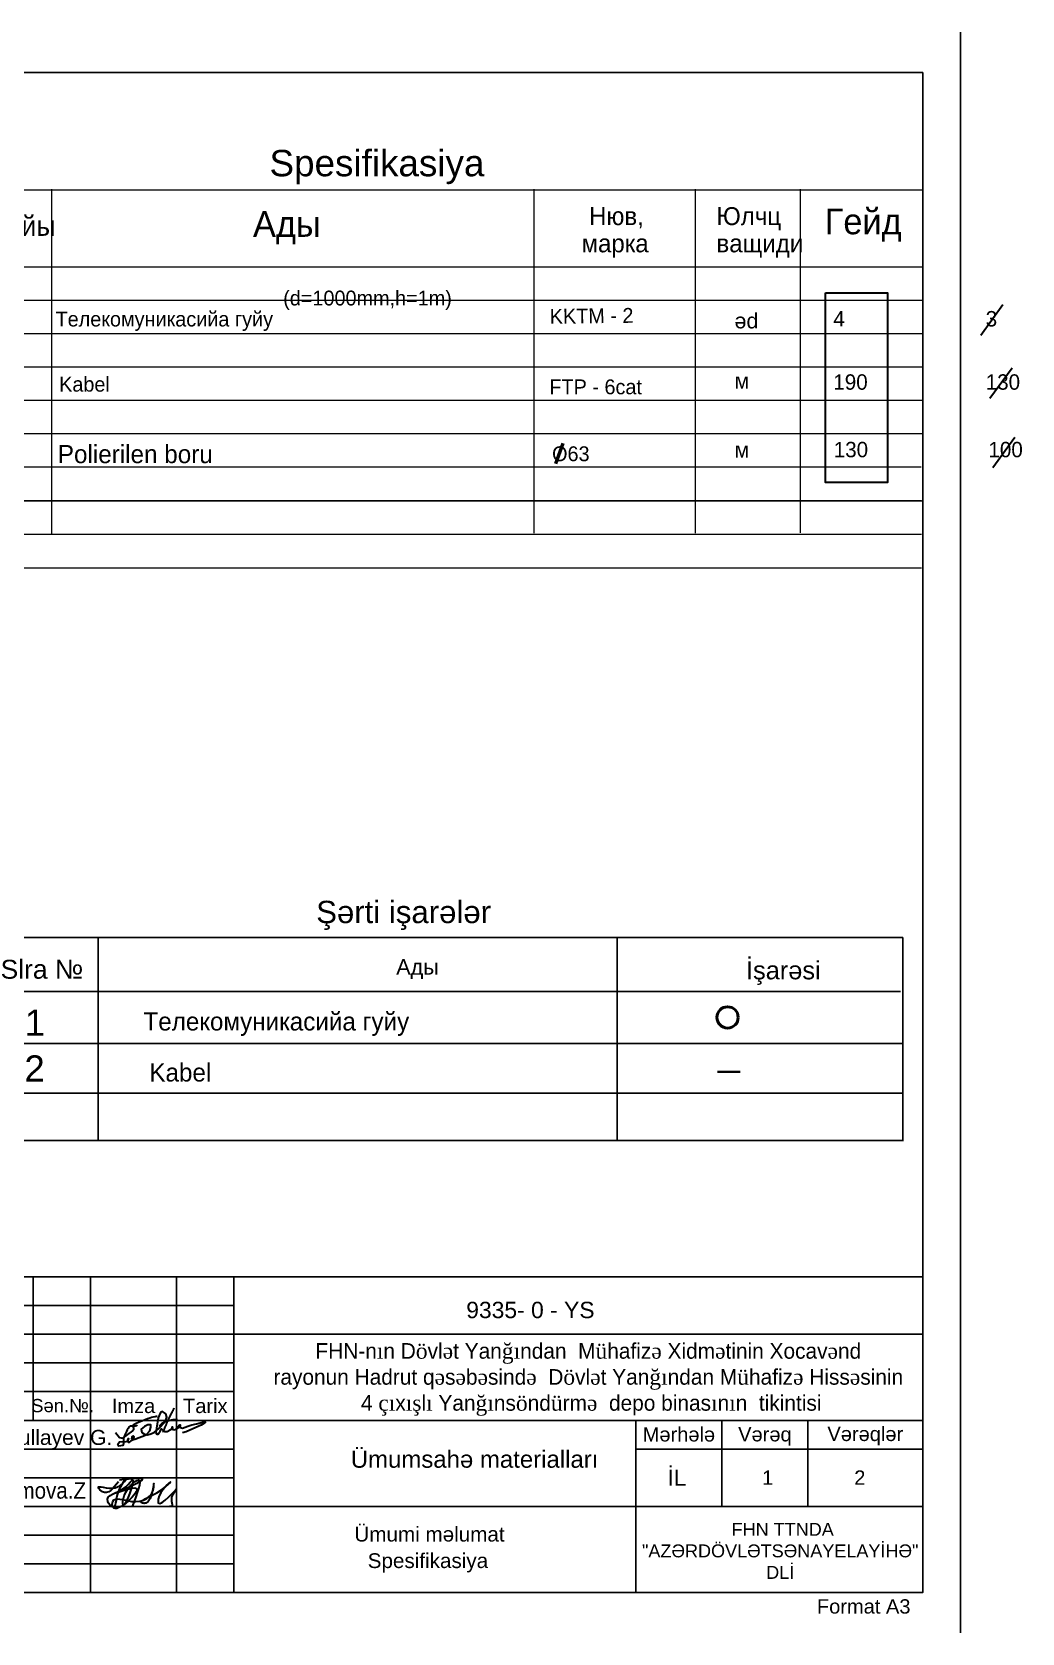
# Model space of a CAD drawing. Header units: feet. Extents: x 3381 to 683417, y 675186 to 4372291.
# Drawn here: x 682352.7 to 682537.1, y 4371851.1 to 4372149.2 of the extents above; entities that cross this region are included whole.
import ezdxf

# ---------------------------------------------------------------- set-up
doc = ezdxf.new("R2010")
doc.units = ezdxf.units.FT
doc.header["$MEASUREMENT"] = 0
doc.linetypes.add('DUZ', pattern=[0])
doc.layers.get('0').update_dxf_attribs({"linetype": 'CONTINUOUS'})
for name, color, linetype, lineweight in [('0_Ном._пера__100', 7, 'CONTINUOUS', 60), ('0_Ном._пера__1_Ном._пера__21', 7, 'CONTINUOUS', 30), ('0_Ном._пера__21', 7, 'CONTINUOUS', 30), ('0_Ном._пера__7', 7, 'CONTINUOUS', 35), ('0_Ном._пера__7_Ном._пера__21', 7, 'CONTINUOUS', 30), ('cədvəl xətti-15', 7, 'CONTINUOUS', 15), ('cədvəl xətti-35', 7, 'CONTINUOUS', 35), ('Künc ştampının yazısı', 7, 'CONTINUOUS', 13), ('аракясмя', 4, 'CONTINUOUS', 20), ('окна', 140, 'CONTINUOUS', 9), ('перегородка_Ном._пера__1', 7, 'CONTINUOUS', 13), ('размер2_Ном._пера__1', 7, 'CONTINUOUS', 13), ('ШТАМП ЙАЗЫСЫ_Ном._пера__1_Ном._пера__1', 7, 'CONTINUOUS', 13)]:
    doc.layers.add(name, color=color, linetype=linetype, lineweight=lineweight)
doc.layers.add('CТЕНЫ', color=7, linetype='CONTINUOUS')
doc.layers.add('ramka', color=7, linetype='CONTINUOUS')
doc.styles.add('ARİAL', font='arial.ttf')
doc.styles.add('eeee', font='az97l01.TTF')
doc.styles.add('Times New  Roman', font='times.ttf')
doc.styles.add('СГЕНЕРИР_СТИЛЬ_8', font='a3ar(la).ttf')

msp = doc.modelspace()

# ---------------------------------------------------------------- texts
at = {"color": 0, "ltscale": 2, "style": 'ARİAL'}
for s, height, p in [('Spesifikasiya', 4.9103, (682396.943, 4372122.355)), ('Ümumi məlumat', 2.75156, (682412.749, 4371868.157)), ('Spesifikasiya', 2.75156, (682415.232, 4371863.217))]:
    msp.add_text(s, height=height, dxfattribs=at).set_placement(p)
at = {"color": 0, "lineweight": 25, "ltscale": 2, "style": 'ARİAL'}
for s, height, p in [(' 1', 4.8711, (682349.461, 4371962.324)), ('2', 4.871, (682351.313, 4371953.801))]:
    msp.add_text(s, height=height, dxfattribs=at).set_placement(p)
at = {"lineweight": 0, "attachment_point": 1}
for s, insert, char_height, width, style in [('               {\\H4.0506x;   \\H1.1033x; \\H1.2221x;        \\fArial|b0|i0|c238|p34; \\fA3 Arial AzLat|b0|i0|c204|p34;\\H0.40912x;(d=1000mm,h=1m) }', (682362.295, 4372101.063), 1.235911, 243.22099, 'СГЕНЕРИР_СТИЛЬ_8'), ('               {\\H4.0506x;   \\H1.1033x;          Телекомуникасийа гуйу}', (682340.499, 4372097.15), 0.61794, 67.65163, 'СГЕНЕРИР_СТИЛЬ_8'), ('               {\\H4.0506x;      Polierilen boru}', (682345.211, 4372072.318), 0.83318, 91.21557, 'СГЕНЕРИР_СТИЛЬ_8'), ('O63', (682449.568, 4372072.068), 2.7615, 18.98561, 'eeee'), ('               {\\H4.0506x;             Телекомуникасийа гуйу}', (682352.378, 4371966.681), 0.83318, 91.21557, 'СГЕНЕРИР_СТИЛЬ_8'), ('               {\\H4.0506x;             Kabel}', (682353.471, 4371957.183), 0.83318, 91.21557, 'СГЕНЕРИР_СТИЛЬ_8')]:
    msp.add_mtext(s, dxfattribs=dict(at, insert=insert, char_height=char_height, width=width, style=style))
at = {"color": 7, "lineweight": 25, "attachment_point": 5, "style": 'ARİAL'}
for s, insert, char_height, width in [('Şərti işarələr', (682421.92, 4371984.735), 4.1538, 143.7471), ('{\\fArial|b0|i0|c238|p34;Slra} №', (682354.569, 4371974.681), 3.52246, 140.89822)]:
    msp.add_mtext(s, dxfattribs=dict(at, insert=insert, char_height=char_height, width=width))
at = {"lineweight": 25, "char_height": 2.6719, "attachment_point": 5, "style": 'ARİAL'}
for s, insert in [('Imza', (682371.628, 4371893.391)), ('Tarix', (682384.988, 4371893.391))]:
    msp.add_mtext(s, dxfattribs=dict(at, insert=insert))
at = {"layer": '0_Ном._пера__7', "color": 0, "lineweight": 0, "insert": (682449.142, 4372094.88), "char_height": 2.7615, "attachment_point": 7, "rotation": 0.73793, "style": 'СГЕНЕРИР_СТИЛЬ_8'}
msp.add_mtext('KKTM - 2', dxfattribs=at)
at = {"layer": '0_Ном._пера__7', "linetype": 'Continuous', "lineweight": 25, "insert": (682424.5, 4371974.733), "char_height": 2.8775, "attachment_point": 5, "style": 'ARİAL'}
msp.add_mtext('Ады', dxfattribs=at)
at = {"layer": 'Künc ştampının yazısı', "lineweight": 25, "attachment_point": 5, "style": 'ARİAL'}
for s, insert, char_height in [('Sən.№.', (682358.417, 4371893.452), 2.4582), ('Mərhələ', (682473.179, 4371888.091), 2.6719), ('Vərəqlər', (682507.892, 4371887.798), 2.6719), ('Vərəq', (682489.196, 4371887.733), 2.6719), ('İL ', (682472.82, 4371880.056), 2.9926), ('1', (682489.71, 4371880.057), 2.672), ('2', (682506.865, 4371880.057), 2.672), ('Format A3', (682507.594, 4371856.058), 2.6719)]:
    msp.add_mtext(s, dxfattribs=dict(at, insert=insert, char_height=char_height))
at = {"layer": 'Künc ştampının yazısı', "color": 7, "attachment_point": 5, "style": 'Times New  Roman'}
for s, insert, char_height in [('{\\fArial|b0|i0|c238|p34;\\W0.9;Baş/müt.\\fArial|b0|i0|c0|p34;   \\fArial|b0|i0|c238|p34;  Q\\fArial|b0|i0|c0|p34;as\\fArial|b0|i0|c238|p34;ımova.Z}', (682342.152, 4371877.187), 3.043398), ('{\\fArial|b0|i0|c238|p34;\\C256; FHN TTNDA\\P"AZ\\fArial|b0|i0|c0|p34;Ə\\fArial|b0|i0|c238|p34;RDÖVL\\fArial|b0|i0|c0|p34;Ə\\fArial|b0|i0|c238|p34;TS\\fArial|b0|i0|c0|p34;Ə\\fArial|b0|i0|c238|p34;NAYE\\fArial|b0|i0|c204|p34;L\\fArial|b0|i0|c238|p34;AYİH\\fArial|b0|i0|c0|p34;Ə\\fArial|b0|i0|c238|p34;" \\fArial|b0|i0|c204|p34;\\P\\fArial|b0|i0|c238|p34;DLİ}', (682492.049, 4371866.415), 2.403229)]:
    msp.add_mtext(s, dxfattribs=dict(at, insert=insert, char_height=char_height))
at = {"layer": 'ramka', "lineweight": 15, "ltscale": 0.3, "insert": (682433.582, 4371912.796, 59.366), "char_height": 3.04731, "width": 100.91925, "attachment_point": 1, "style": 'ARİAL'}
msp.add_mtext('{\\fArial|b0|i0|c238|p34;9335- 0 - YS}', dxfattribs=at)
at = {"layer": 'ramka', "color": 7, "linetype": 'DUZ', "lineweight": 25, "ltscale": 0.5, "insert": (682412.08, 4371885.087), "char_height": 3.19397, "width": 102.31463, "attachment_point": 1, "style": 'ARİAL'}
msp.add_mtext('{\\fArial|b0|i0|c238|p34;Ümumsahə materialları}', dxfattribs=at)
at = {"layer": 'окна', "color": 0, "lineweight": 0, "ltscale": 2, "style": 'eeee'}
for s, height, p in [('Нюв,', 3.3456, (682456.452, 4372113.264)), ('Юлчц', 3.3456, (682480.182, 4372113.264)), ('     Гейд', 4.7794, (682491.465, 4372111.554)), ('Сайы', 3.7279, (682344.371, 4372111.264)), ('                        Ады', 4.77939, (682351.255, 4372111.08)), ('марка', 3.3456, (682455.047, 4372108.2)), ('ващиди', 3.3456, (682480.182, 4372108.2))]:
    msp.add_text(s, height=height, dxfattribs=at).set_placement(p)
at = {"layer": 'окна', "color": 0, "lineweight": 0, "ltscale": 2, "attachment_point": 1}
for s, insert, char_height, width, style in [('{\\fArial|b0|i0|c238|p34;əd}', (682483.536, 4372096.892), 2.86763, 24.70769, 'ARİAL'), ('4', (682501.938, 4372097.262), 2.868, 24.70769, 'eeee'), ('3', (682530.317, 4372097.262), 2.868, 24.70769, 'eeee'), ('\\pxt1120.1;Kabel  ', (682357.776, 4372085.014), 2.75861, 40.83702, 'СГЕНЕРИР_СТИЛЬ_8'), ('FTP - 6cat', (682449.065, 4372084.526), 2.7615, 46.65556, 'СГЕНЕРИР_СТИЛЬ_8'), ('м', (682483.536, 4372085.694), 2.868, 24.70769, 'ARİAL'), ('190', (682501.938, 4372085.481), 2.8676, 24.70769, 'eeee'), ('130', (682530.317, 4372085.481), 2.8676, 24.70769, 'eeee'), ('м', (682483.536, 4372072.854), 2.868, 24.70769, 'ARİAL'), ('130', (682502.016, 4372072.906), 2.8676, 24.70769, 'eeee'), ('100', (682530.823, 4372072.906), 2.8676, 24.70769, 'eeee')]:
    msp.add_mtext(s, dxfattribs=dict(at, insert=insert, char_height=char_height, width=width, style=style))
at = {"layer": 'перегородка_Ном._пера__1', "linetype": 'Continuous', "lineweight": 25, "insert": (682492.629, 4371971.792), "char_height": 3.3776, "attachment_point": 8, "style": 'ARİAL'}
msp.add_mtext('İşarəsi', dxfattribs=at)
at = {"layer": 'размер2_Ном._пера__1', "linetype": 'Continuous', "lineweight": 15, "insert": (682456.313, 4371898.328, -59.366), "char_height": 2.903949, "attachment_point": 5, "style": 'ARİAL'}
msp.add_mtext('{\\fA2 Arial AzLat|b0|i0|c204|p34;\\C7;FHN-n\\fTimes New Roman|b0|i0|c238|p18;ı\\fA2 Arial AzLat|b0|i0|c204|p34;n D\\fTimes New Roman|b0|i0|c238|p18;ö\\fA2 Arial AzLat|b0|i0|c204|p34;vl\\fTimes New Roman|b0|i0|c238|p18;ə\\fA2 Arial AzLat|b0|i0|c204|p34;t Yan\\fTimes New Roman|b0|i0|c238|p18;ğı\\fA2 Arial AzLat|b0|i0|c204|p34;ndan  M\\fTimes New Roman|b0|i0|c238|p18;ü\\fA2 Arial AzLat|b0|i0|c204|p34;hafiz\\fTimes New Roman|b0|i0|c238|p18;ə\\fA2 Arial AzLat|b0|i0|c204|p34; Xidm\\fTimes New Roman|b0|i0|c238|p18;ə\\fA2 Arial AzLat|b0|i0|c204|p34;tinin Xocav\\fTimes New Roman|b0|i0|c238|p18;ə\\fA2 Arial AzLat|b0|i0|c204|p34;nd\\Prayonun Hadrut q\\fTimes New Roman|b0|i0|c238|p18;ə\\fA2 Arial AzLat|b0|i0|c204|p34;s\\fTimes New Roman|b0|i0|c238|p18;ə\\fA2 Arial AzLat|b0|i0|c204|p34;b\\fTimes New Roman|b0|i0|c238|p18;ə\\fA2 Arial AzLat|b0|i0|c204|p34;sind\\fTimes New Roman|b0|i0|c238|p18;ə\\fA2 Arial AzLat|b0|i0|c204|p34;  D\\fTimes New Roman|b0|i0|c238|p18;ö\\fA2 Arial AzLat|b0|i0|c204|p34;vl\\fTimes New Roman|b0|i0|c238|p18;ə\\fA2 Arial AzLat|b0|i0|c204|p34;t Yan\\fTimes New Roman|b0|i0|c238|p18;ğı\\fA2 Arial AzLat|b0|i0|c204|p34;ndan M\\fTimes New Roman|b0|i0|c238|p18;ü\\fA2 Arial AzLat|b0|i0|c204|p34;hafiz\\fTimes New Roman|b0|i0|c238|p18;ə\\fA2 Arial AzLat|b0|i0|c204|p34; Hiss\\fTimes New Roman|b0|i0|c238|p18;ə\\fA2 Arial AzLat|b0|i0|c204|p34;sinin\\P 4 \\fTimes New Roman|b0|i0|c238|p18;çı\\fA2 Arial AzLat|b0|i0|c204|p34;x\\fTimes New Roman|b0|i0|c238|p18;ış\\fA2 Arial AzLat|b0|i0|c204|p34;l\\fTimes New Roman|b0|i0|c238|p18;ı\\fA2 Arial AzLat|b0|i0|c204|p34; Yan\\fTimes New Roman|b0|i0|c238|p18;ğı\\fA2 Arial AzLat|b0|i0|c204|p34;ns\\fTimes New Roman|b0|i0|c238|p18;ö\\fA2 Arial AzLat|b0|i0|c204|p34;nd\\fTimes New Roman|b0|i0|c238|p18;ü\\fA2 Arial AzLat|b0|i0|c204|p34;rm\\fTimes New Roman|b0|i0|c238|p18;ə\\fA2 Arial AzLat|b0|i0|c204|p34;  depo binas\\fTimes New Roman|b0|i0|c238|p18;ı\\fA2 Arial AzLat|b0|i0|c204|p34;n\\fTimes New Roman|b0|i0|c238|p18;ı\\fA2 Arial AzLat|b0|i0|c204|p34;n  tikintisi}', dxfattribs=at)
at = {"layer": 'ШТАМП ЙАЗЫСЫ_Ном._пера__1_Ном._пера__1', "linetype": 'Continuous', "insert": (682337.467, 4371887.121, 330.989), "char_height": 2.79863, "attachment_point": 4, "style": 'ARİAL'}
msp.add_mtext('{\\fArial|b0|i0|c238|p34;    Feyzullayev G.}', dxfattribs=at)

# ---------------------------------------------------------------- linework, layer by layer
at = {"color": 1, "lineweight": 30}
for p, q in [((682533.508, 4372098.404), (682529.39, 4372092.74)), ((682535.219, 4372086.648), (682531.101, 4372080.984)), ((682535.754, 4372073.717), (682531.636, 4372068.053))]:
    msp.add_line(p, q, dxfattribs=at)
at = {"lineweight": 40}
msp.add_line((682480.375, 4371955.613), (682484.594, 4371955.613), dxfattribs=at)
at = {"color": 1, "lineweight": 30}
msp.add_lwpolyline([(682500.509, 4372100.637), (682512.049, 4372100.637), (682512.049, 4372065.365), (682500.509, 4372065.365)], close=True, dxfattribs=at)
at = {"color": 7, "lineweight": 50}
msp.add_circle((682482.241, 4371965.735), 1.985, dxfattribs=at)
at = {"color": 5, "lineweight": 30}
for points, knots in [([(682368.816, 4371879.292), (682367.863, 4371878.038), (682366.625, 4371876.407), (682364.171, 4371879.049), (682368.43, 4371877.026), (682371.274, 4371881.1), (682368.193, 4371877.551), (682368.358, 4371873.649), (682365.58, 4371876.842), (682369.673, 4371877.131), (682372.659, 4371881.703), (682369.649, 4371873.191), (682369.62, 4371877.484), (682374.069, 4371881.72), (682372.295, 4371877.094), (682371.371, 4371874.686)], [0, 0, 0, 0, 3.5258314, 4.5827, 7.6979669, 10.4021003, 13.3391055, 16.2756842, 17.599621, 21.9380069, 23.7875234, 28.7355861, 29.6070614, 34.2656674, 39.3237623, 39.3237623, 39.3237623, 39.3237623]), ([(682369.003, 4371879.666), (682371.291, 4371879.921), (682376.556, 4371880.509), (682364.399, 4371875.625), (682373.798, 4371879.31), (682370.747, 4371875.433), (682367.64, 4371873.536), (682367.663, 4371876.875), (682372.063, 4371874.595), (682375.489, 4371876.583), (682375.385, 4371880.257), (682375.234, 4371875.077), (682371.837, 4371875.442), (682376.407, 4371877.039), (682379.793, 4371880.425), (682376.212, 4371877.309), (682376.125, 4371873.842), (682381.196, 4371879.856), (682378.618, 4371876.692), (682378.683, 4371875.685), (682379.016, 4371874.596), (682378.492, 4371874.667), (682378.349, 4371874.686)], [0, 0, 0, 0, 4.2367948, 9.7528887, 13.71292, 16.5451483, 19.600327, 20.5962961, 24.08541, 29.078201, 29.5761855, 33.4265603, 34.049616, 38.1624152, 40.5946077, 44.5179811, 45.2027131, 49.5129527, 51.3282285, 52.0752057, 53.0711756, 53.445018, 53.445018, 53.445018, 53.445018])]:
    msp.add_open_spline(points, degree=3, knots=knots, dxfattribs=at)
at = {"layer": '0_Ном._пера__100', "linetype": 'Continuous', "lineweight": 25}
for p, q in [((682342.025, 4371980.65), (682514.9, 4371980.65)), ((682365.068, 4371980.493), (682365.068, 4371942.839)), ((682461.669, 4371980.644), (682461.669, 4371942.836)), ((682514.9, 4371980.65), (682514.9, 4371942.697)), ((682342.025, 4371970.579), (682514.421, 4371970.579)), ((682342.025, 4371960.914), (682514.9, 4371960.914)), ((682342.025, 4371951.632), (682514.9, 4371951.632)), ((682342.025, 4371942.813), (682514.9, 4371942.813))]:
    msp.add_line(p, q, dxfattribs=at)
at = {"layer": '0_Ном._пера__1_Ном._пера__21', "color": 5, "linetype": 'Continuous', "lineweight": 30}
for points, knots in [([(682379.16, 4371893), (682379.157, 4371892.993), (682379.154, 4371892.987), (682379.151, 4371892.981), (682379.145, 4371892.969), (682379.137, 4371892.956), (682379.131, 4371892.944), (682379.119, 4371892.919), (682379.107, 4371892.893), (682379.095, 4371892.868), (682379.071, 4371892.818), (682379.047, 4371892.766), (682379.023, 4371892.715), (682379.013, 4371892.694), (682379.003, 4371892.674), (682378.993, 4371892.654), (682378.981, 4371892.629), (682378.97, 4371892.604), (682378.958, 4371892.58), (682378.945, 4371892.555), (682378.933, 4371892.531), (682378.921, 4371892.507), (682378.897, 4371892.458), (682378.872, 4371892.409), (682378.847, 4371892.361), (682378.796, 4371892.265), (682378.745, 4371892.169), (682378.693, 4371892.074), (682378.632, 4371891.963), (682378.571, 4371891.853), (682378.51, 4371891.743), (682378.466, 4371891.664), (682378.422, 4371891.585), (682378.379, 4371891.505), (682378.336, 4371891.426), (682378.293, 4371891.347), (682378.251, 4371891.267), (682378.167, 4371891.108), (682378.087, 4371890.948), (682378.012, 4371890.786), (682377.99, 4371890.739), (682377.968, 4371890.692), (682377.948, 4371890.644), (682377.906, 4371890.55), (682377.866, 4371890.454), (682377.829, 4371890.358), (682377.822, 4371890.34), (682377.816, 4371890.322), (682377.809, 4371890.303), (682377.802, 4371890.285), (682377.794, 4371890.267), (682377.787, 4371890.248), (682377.774, 4371890.211), (682377.76, 4371890.174), (682377.747, 4371890.136), (682377.734, 4371890.101), (682377.721, 4371890.065), (682377.708, 4371890.029), (682377.697, 4371890), (682377.686, 4371889.971), (682377.675, 4371889.942), (682377.665, 4371889.914), (682377.654, 4371889.886), (682377.643, 4371889.858), (682377.638, 4371889.845), (682377.63, 4371889.831), (682377.624, 4371889.817)], [0, 0, 0, 0, 1, 1, 1, 2, 2, 2, 3, 3, 3, 4, 4, 4, 5, 5, 5, 6, 6, 6, 7, 7, 7, 8, 8, 8, 9, 9, 9, 10, 10, 10, 11, 11, 11, 12, 12, 12, 13, 13, 13, 14, 14, 14, 15, 15, 15, 16, 16, 16, 17, 17, 17, 18, 18, 18, 19, 19, 19, 20, 20, 20, 21, 21, 21, 22, 22, 22, 22]), ([(682377.629, 4371889.817), (682377.624, 4371889.804), (682377.618, 4371889.79), (682377.612, 4371889.776), (682377.601, 4371889.749), (682377.587, 4371889.722), (682377.575, 4371889.695), (682377.552, 4371889.642), (682377.528, 4371889.588), (682377.503, 4371889.535), (682377.474, 4371889.471), (682377.444, 4371889.406), (682377.414, 4371889.343), (682377.384, 4371889.279), (682377.355, 4371889.215), (682377.326, 4371889.152), (682377.31, 4371889.116), (682377.294, 4371889.079), (682377.278, 4371889.043), (682377.265, 4371889.014), (682377.253, 4371888.984), (682377.24, 4371888.954), (682377.234, 4371888.938), (682377.223, 4371888.922), (682377.217, 4371888.906)], [0, 0, 0, 0, 1, 1, 1, 2, 2, 2, 3, 3, 3, 4, 4, 4, 5, 5, 5, 6, 6, 6, 7, 7, 7, 8, 8, 8, 8]), ([(682377.222, 4371888.906), (682377.216, 4371888.89), (682377.209, 4371888.873), (682377.203, 4371888.857), (682377.19, 4371888.825), (682377.174, 4371888.792), (682377.162, 4371888.759), (682377.136, 4371888.693), (682377.11, 4371888.626), (682377.083, 4371888.559), (682377.077, 4371888.544), (682377.072, 4371888.529), (682377.066, 4371888.514)], [0, 0, 0, 0, 1, 1, 1, 2, 2, 2, 3, 3, 3, 4, 4, 4, 4])]:
    msp.add_open_spline(points, degree=3, knots=knots, dxfattribs=at)
at = {"layer": '0_Ном._пера__21', "color": 5, "linetype": 'Continuous', "lineweight": 30, "flags": 128}
msp.add_lwpolyline([(682368.238, 4371888.467), (682368.992, 4371887.518), (682369.625, 4371887.372), (682371.473, 4371888.764, 1.2496404), (682370.766, 4371889.426, 0.0792582), (682369.755, 4371887.299), (682369.755, 4371886.39), (682369.658, 4371886.049), (682368.902, 4371885.919), (682368.716, 4371886.301), (682369.016, 4371886.69), (682370.226, 4371886.796), (682370.501, 4371886.866), (682370.762, 4371887.274), (682370.668, 4371887.334), (682370.487, 4371887.052), (682370.635, 4371886.688), (682370.861, 4371886.688), (682371.623, 4371887.235), (682371.72, 4371887.622), (682371.577, 4371887.821), (682371.315, 4371887.632), (682371.256, 4371887.297), (682371.411, 4371887.083), (682371.853, 4371887.19), (682373.949, 4371888.019), (682374.633, 4371888.792), (682374.87, 4371889.46), (682374.819, 4371889.861), (682374.285, 4371889.861), (682373.655, 4371889.564), (682373.038, 4371889.053), (682373.171, 4371888.46), (682373.641, 4371888.143), (682374.213, 4371887.997), (682374.67, 4371888.128), (682375.448, 4371888.473), (682376.396, 4371889.241), (682377.533, 4371890.466), (682377.835, 4371891.284), (682377.656, 4371891.921), (682377.018, 4371892.37), (682376.658, 4371892.174), (682376.2, 4371891.161), (682375.914, 4371889.273), (682375.792, 4371888.466), (682375.963, 4371888.154), (682376.217, 4371888.154), (682376.56, 4371888.693), (682376.86, 4371889.164), (682377.116, 4371888.849), (682377.435, 4371888.636), (682377.868, 4371888.636), (682378.479, 4371888.949), (682378.919, 4371889.266), (682378.858, 4371889.481), (682378.73, 4371889.307), (682378.95, 4371889.041), (682379.334, 4371888.98), (682379.672, 4371889.184), (682380.399, 4371889.614), (682380.399, 4371889.804), (682380.215, 4371889.804), (682379.918, 4371889.497), (682380.717, 4371889.277), (682381.755, 4371889.648), (682382.458, 4371889.872), (682383.352, 4371890.093), (682384.458, 4371890.366), (682385.022, 4371890.366), (682384.709, 4371890.149), (682384.25, 4371889.832), (682383.254, 4371889.4), (682381.431, 4371888.582), (682380.732, 4371888.393)], format="xyb", dxfattribs=at)
at = {"layer": '0_Ном._пера__7_Ном._пера__21', "color": 5, "linetype": 'Continuous', "lineweight": 30, "flags": 128}
for points in [[(682372.313, 4371889.85), (682372.164, 4371889.718), (682371.957, 4371889.613), (682371.79, 4371889.613), (682371.677, 4371889.694), (682371.639, 4371889.818), (682371.673, 4371889.916), (682371.759, 4371889.996), (682371.976, 4371890.12), (682372.233, 4371890.268), (682373.154, 4371890.628), (682373.777, 4371890.872), (682374.257, 4371891.039), (682374.683, 4371891.186), (682374.984, 4371891.299), (682375.307, 4371891.388), (682375.648, 4371891.463), (682375.84, 4371891.471), (682376.019, 4371891.478)], [(682376.744, 4371889.705), (682376.652, 4371889.679), (682376.61, 4371889.667), (682376.543, 4371889.667), (682376.511, 4371889.674), (682376.483, 4371889.687), (682376.483, 4371889.717), (682376.517, 4371889.769), (682376.598, 4371889.849), (682376.762, 4371890.009), (682376.904, 4371890.118), (682377.071, 4371890.235), (682377.248, 4371890.331), (682377.519, 4371890.474), (682377.742, 4371890.563), (682377.998, 4371890.653), (682378.207, 4371890.709), (682378.462, 4371890.783), (682378.683, 4371890.821), (682378.787, 4371890.834), (682378.982, 4371890.858), (682379.165, 4371890.872), (682379.253, 4371890.878), (682379.373, 4371890.88), (682379.536, 4371890.88), (682379.81, 4371890.883)]]:
    msp.add_lwpolyline(points, dxfattribs=at)
at = {"layer": 'cədvəl xətti-15', "lineweight": 25}
for p, q in [((682320.862, 4371912.095), (682390.332, 4371912.095)), ((682320.862, 4371906.751), (682390.332, 4371906.751)), ((682320.862, 4371901.407), (682390.332, 4371901.407)), ((682320.862, 4371885.376), (682390.332, 4371885.376)), ((682320.862, 4371880.032), (682390.332, 4371880.032)), ((682320.862, 4371874.688), (682390.332, 4371874.688)), ((682320.862, 4371869.344), (682390.332, 4371869.344)), ((682320.862, 4371864), (682390.332, 4371864))]:
    msp.add_line(p, q, dxfattribs=at)
at = {"layer": 'cədvəl xətti-35', "lineweight": 25}
for p, q in [((682352.925, 4371917.439), (682352.925, 4371890.72)), ((682363.612, 4371917.439), (682363.612, 4371858.656)), ((682379.644, 4371917.439), (682379.644, 4371858.656)), ((682390.332, 4371858.656), (682390.332, 4371917.439)), ((682390.332, 4371917.439), (682390.332, 4371858.656)), ((682320.862, 4371896.063), (682390.332, 4371896.063)), ((682320.862, 4371890.72), (682390.332, 4371890.72)), ((682465.146, 4371858.656), (682465.146, 4371890.72)), ((682481.177, 4371874.688), (682481.177, 4371890.72)), ((682497.209, 4371874.688), (682497.209, 4371890.72))]:
    msp.add_line(p, q, dxfattribs=at)
for points in [[(682320.862, 4371917.439), (682518.584, 4371917.439), (682518.584, 4371858.656), (682320.862, 4371858.656)], [(682518.584, 4371906.751), (682390.332, 4371906.751), (682390.332, 4371890.72), (682518.584, 4371890.72)], [(682518.584, 4371885.376), (682465.146, 4371885.376), (682465.146, 4371890.72), (682518.584, 4371890.72)]]:
    msp.add_lwpolyline(points, close=True, dxfattribs=at)
msp.add_lwpolyline([(682390.332, 4371874.688), (682518.584, 4371874.688)], dxfattribs=at)
at = {"layer": 'CТЕНЫ', "lineweight": 53}
msp.add_line((682451.541, 4372072.592), (682450.192, 4372068.81), dxfattribs=at)
at = {"layer": 'аракясмя', "color": 0, "lineweight": -2}
for p, q in [((682124.147, 4372141.687), (682518.584, 4372141.687)), ((682518.584, 4372141.687), (682518.584, 4371858.656)), ((682518.584, 4371858.656), (682124.147, 4371858.656))]:
    msp.add_line(p, q, dxfattribs=at)
at = {"layer": 'окна', "color": 0, "lineweight": -2}
msp.add_line((682525.61, 4372149.215), (682525.61, 4371851.129), dxfattribs=at)
at = {"layer": 'окна', "color": 0, "lineweight": 0, "ltscale": 2}
for p, q in [((682341.891, 4372119.858), (682518.729, 4372119.858)), ((682356.346, 4372119.941), (682356.346, 4372055.84)), ((682446.187, 4372119.941), (682446.187, 4372055.879)), ((682476.237, 4372119.941), (682476.237, 4372055.881)), ((682495.776, 4372119.941), (682495.776, 4372055.961)), ((682341.891, 4372105.52), (682518.729, 4372105.52)), ((682341.891, 4372099.306), (682518.729, 4372099.306)), ((682341.891, 4372093.093), (682518.729, 4372093.093)), ((682341.891, 4372086.88), (682518.729, 4372086.88)), ((682341.891, 4372080.667), (682518.729, 4372080.667)), ((682341.891, 4372074.454), (682518.729, 4372074.454)), ((682341.891, 4372068.24), (682518.306, 4372068.24)), ((682341.887, 4372062.002), (682518.367, 4372062.002)), ((682341.887, 4372061.994), (682518.302, 4372061.994)), ((682341.891, 4372061.914), (682518.401, 4372061.914)), ((682341.891, 4372055.701), (682518.371, 4372055.701)), ((682341.887, 4372049.455), (682518.367, 4372049.455))]:
    msp.add_line(p, q, dxfattribs=at)

msp.set_redraw_order([(e.dxf.handle, doc.entitydb.next_handle()) for e in msp.query("TEXT MTEXT ATTDEF DIMENSION ARC_DIMENSION")])  # texts and dimensions are drawn at this point

doc.saveas('drawing.dxf')
